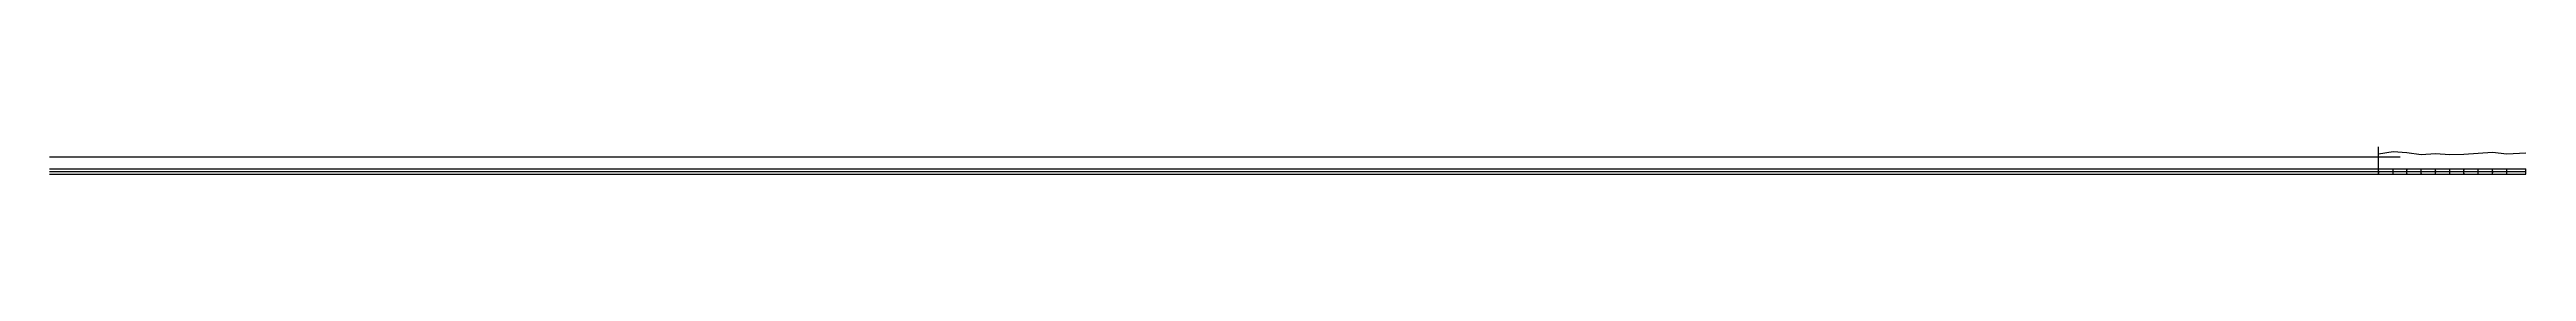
# Model space of a CAD drawing. Header units: metres. Extents: x -148477 to 168932, y -55673 to -2736.
# Drawn here: x -25886 to -23800, y -16237 to -16214 of the extents above; entities that cross this region are included whole.
import ezdxf

# ---------------------------------------------------------------- set-up
doc = ezdxf.new("R2010")
doc.units = ezdxf.units.M
doc.styles.add('liza', font='times.ttf', dxfattribs={"height": 2})

msp = doc.modelspace()

# ---------------------------------------------------------------- linework, layer by layer
at = {"linetype": 'Continuous', "lineweight": -3, "ltscale": 0.5}
for p, q in [((-25885.8214, -16222.4142), (-23906.4514, -16222.4142)), ((-23924.8214, -16232.4142), (-23924.8214, -16213.8983)), ((-25885.8214, -16232.4142), (-23800.8214, -16232.4142)), ((-25885.8214, -16234.6642), (-23800.8214, -16234.6642)), ((-25885.8214, -16236.9142), (-23800.8214, -16236.9142)), ((-23924.8214, -16236.9142), (-23924.8214, -16232.4142)), ((-23912.5014, -16236.9142), (-23912.5014, -16232.4142)), ((-23900.8214, -16236.9142), (-23900.8214, -16232.4142)), ((-23888.8214, -16236.9142), (-23888.8214, -16232.4142)), ((-23876.8214, -16236.9142), (-23876.8214, -16232.4142)), ((-23864.8214, -16236.9142), (-23864.8214, -16232.4142)), ((-23852.8214, -16236.9142), (-23852.8214, -16232.4142)), ((-23840.8214, -16236.9142), (-23840.8214, -16232.4142)), ((-23828.8214, -16236.9142), (-23828.8214, -16232.4142)), ((-23816.8214, -16236.9142), (-23816.8214, -16232.4142)), ((-23800.8214, -16236.9142), (-23800.8214, -16232.4142))]:
    msp.add_line(p, q, dxfattribs=at)
at = {"color": 2, "linetype": 'Continuous', "lineweight": -3, "ltscale": 0.5}
msp.add_lwpolyline([(-23924.8214, -16219.8842), (-23912.5014, -16217.6642), (-23900.8214, -16218.5342), (-23888.8214, -16220.3042), (-23876.8214, -16219.4442), (-23864.8214, -16220.3642), (-23852.8214, -16219.9542), (-23840.8214, -16219.3242), (-23828.8214, -16218.4742), (-23816.8214, -16219.6742), (-23800.8214, -16218.7942)], dxfattribs=at)

# ---------------------------------------------------------------- texts
at = {"linetype": 'Continuous', "lineweight": -3, "ltscale": 0.5, "char_height": 0.5, "width": 2.15, "attachment_point": 1, "rotation": 90, "style": 'liza'}
for s, insert in [('1956.00', (-23924.7214, -16236.8142)), ('2.53', (-23924.7214, -16234.5642)), ('1968.32', (-23912.4014, -16236.8142)), ('4.75', (-23912.4014, -16234.5642)), ('3.88', (-23900.7214, -16234.5642)), ('1980.00', (-23900.7214, -16236.8142)), ('1992.00', (-23888.7214, -16236.8142)), ('2.11', (-23888.7214, -16234.5642)), ('2004.00', (-23876.7214, -16236.8142)), ('2.97', (-23876.7214, -16234.5642)), ('2.05', (-23864.7214, -16234.5642)), ('2016.00', (-23864.7214, -16236.8142)), ('2028.00', (-23852.7214, -16236.8142)), ('2.46', (-23852.7214, -16234.5642)), ('3.09', (-23840.7214, -16234.5642)), ('2040.00', (-23840.7214, -16236.8142)), ('2052.00', (-23828.7214, -16236.8142)), ('3.94', (-23828.7214, -16234.5642)), ('2064.00', (-23816.7214, -16236.8142)), ('2.74', (-23816.7214, -16234.5642)), ('2080.00', (-23800.7214, -16236.8142)), ('3.62', (-23800.7214, -16234.5642))]:
    msp.add_mtext(s, dxfattribs=dict(at, insert=insert))

doc.saveas('drawing.dxf')
